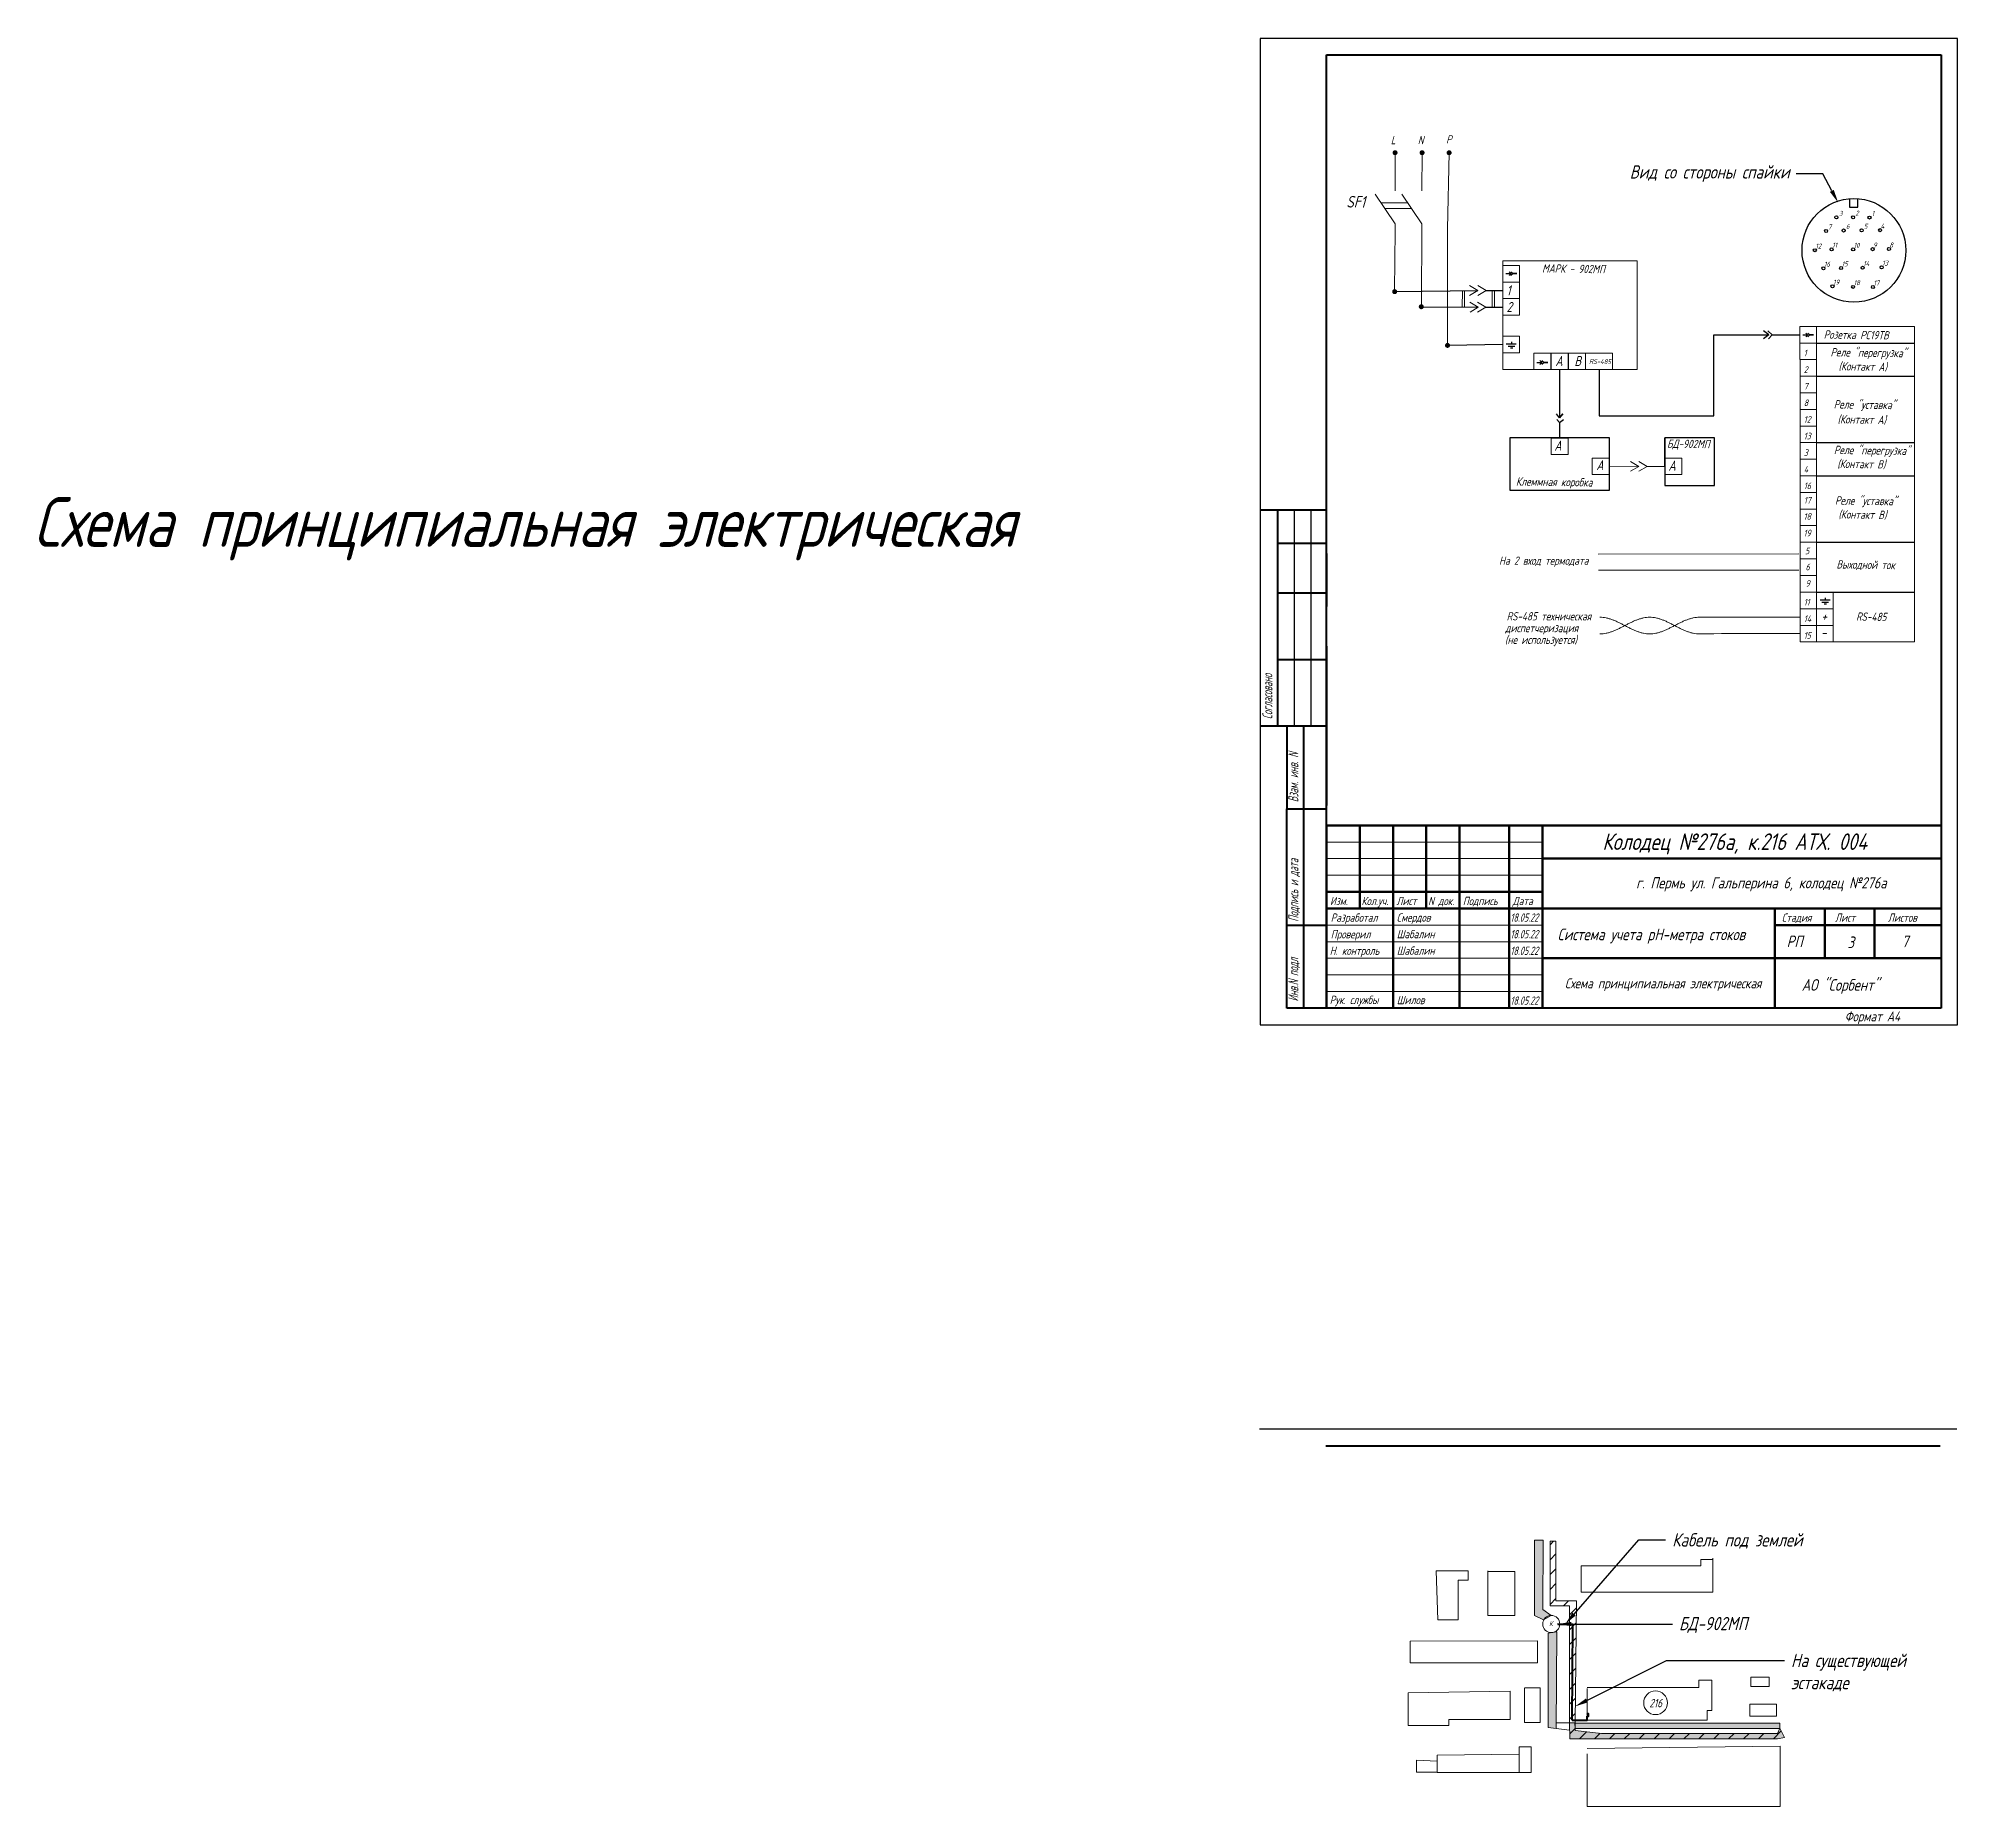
# Model space of a CAD drawing. Header units: millimetres. Extents: x 3980 to 4600, y -5280 to -3332.
# Drawn here: x 3993 to 4571, y -4580 to -4047 of the extents above; entities that cross this region are included whole.
import ezdxf
from ezdxf import colors
from ezdxf.entities.mleader import LeaderData, LeaderLine
from ezdxf.math import Vec2, Vec3

# ---------------------------------------------------------------- set-up
doc = ezdxf.new("R2010")
doc.units = ezdxf.units.MM
for name, color, linetype, lineweight in [('MAIN', 7, 'Continuous', 50), ('Основная', 7, 'Continuous', 60), ('Тонкая', 7, 'Continuous', 20)]:
    doc.layers.add(name, color=color, linetype=linetype, lineweight=lineweight)
doc.layers.add('АСУТП', color=7, linetype='Continuous')
doc.styles.get("Standard").update_dxf_attribs({"font": '', "oblique": 15})
doc.styles.add('АСУТП', font='', dxfattribs={"oblique": 15})
doc.styles.add('ЕСКД', font='', dxfattribs={"oblique": 15, "height": 2.5})
doc.styles.get('Standard').set_extended_font_data('GOST type A')
doc.styles.get('АСУТП').set_extended_font_data('GOST type A')
doc.styles.get('ЕСКД').set_extended_font_data('GOST type A')

msp = doc.modelspace()

# ---------------------------------------------------------------- texts
at = {"lineweight": 40, "style": 'ЕСКД', "oblique": 15}
msp.add_text('Формат A4', height=3, dxfattribs=at).set_placement((4537.03, -4343.353))
at = {"layer": 'MAIN', "color": 7, "linetype": 'Continuous', "lineweight": 40, "style": 'ЕСКД', "oblique": 15, "width": 0.7}
for s, p in [('Согласовано', (4364.691, -4252.358)), ('Взам. инв. N', (4372.493, -4277.37)), ('Подпись и дата', (4372.54, -4313.37)), ('Инв.N подл', (4372.493, -4337.37))]:
    msp.add_text(s, height=3, rotation=90, dxfattribs=at).set_placement(p)
at = {"layer": 'АСУТП', "color": 7, "linetype": 'Continuous', "lineweight": -3, "style": 'АСУТП', "oblique": 15}
for s, height, p in [('1', 3, (4435.198, -4124.725)), ('2', 3, (4435.205, -4129.725)), ('А', 3, (4449.91, -4145.988)), ('В', 3, (4455.607, -4146.011)), ('1', 2, (4524.691, -4143.095)), ('2', 2, (4524.691, -4148.095)), ('7', 2, (4524.691, -4153.095)), ('8', 2, (4524.699, -4158.095)), ('12', 2, (4524.699, -4163.095)), ('13', 2, (4524.699, -4168.095)), ('А', 3, (4449.591, -4171.475)), ('3', 2, (4524.706, -4173.095)), ('А', 3, (4462.232, -4177.356)), ('А', 3, (4483.948, -4177.502)), ('4', 2, (4524.706, -4178.095)), ('16', 2, (4524.706, -4183.095)), ('17', 2, (4524.721, -4187.423)), ('18', 2, (4524.642, -4192.326)), ('19', 2, (4524.642, -4197.308)), ('5', 2, (4525.079, -4202.678)), ('На 2 вход термодата', 2.5, (4432.944, -4205.869)), ('6', 2, (4525.236, -4207.521)), ('9', 2, (4525.235, -4212.486)), ('11', 2, (4524.712, -4218.109)), ('диспетчеризация', 2.5, (4434.792, -4226.166)), ('RS-485 техническая ', 2.5, (4435.216, -4222.623)), ('14', 2, (4524.712, -4223.109)), ('+', 3.142, (4529.949, -4222.907)), ('(не используется)', 2.5, (4434.734, -4229.69)), ('15', 2, (4524.712, -4228.109)), ('-', 3.142, (4529.833, -4227.756))]:
    msp.add_text(s, height=height, dxfattribs=at).set_placement(p)
at = {"layer": 'АСУТП', "color": 7, "linetype": 'Continuous', "lineweight": 40, "style": 'АСУТП', "oblique": 15}
for height, p in [(15, (3991.586, -4200.471)), (3, (4452.774, -4333.395))]:
    msp.add_text('Схема принципиальная электрическая', height=height, dxfattribs=at).set_placement(p)
at = {"layer": 'АСУТП', "color": 7, "linetype": 'Continuous', "style": 'АСУТП', "oblique": 15}
for s, height, p in [('К', 1.5, (4448, -4525.454)), ('216', 2.5, (4478.2, -4549.889))]:
    msp.add_text(s, height=height, dxfattribs=at).set_placement(p)
at = {"layer": 'АСУТП', "insert": (4464.07, -4286.737), "char_height": 5, "width": 93.59633, "attachment_point": 1}
msp.add_mtext('Колодец №276а, к.216 АТХ. 004\\P', dxfattribs=at)
at = {"layer": 'Тонкая', "color": 0, "lineweight": 5, "style": 'АСУТП', "oblique": 15}
for s, height, p in [('L', 2.5, (4400.328, -4079.208)), ('N', 2.5, (4408.469, -4079.208)), ('P', 2.5, (4416.985, -4078.99)), ('SF1', 3.5, (4386.952, -4098.277)), ('7', 1.5, (4532.007, -4104.845)), ('3', 1.5, (4535.32, -4100.776)), ('6', 1.5, (4537.406, -4104.701)), ('2', 1.5, (4540.249, -4100.719)), ('5', 1.5, (4542.806, -4104.653)), ('1', 1.5, (4545.147, -4100.806)), ('4', 1.5, (4547.851, -4104.605)), ('12', 1.5, (4528.219, -4110.617)), ('11', 1.5, (4533.253, -4110.371)), ('10', 1.5, (4539.741, -4110.393)), ('9', 1.5, (4545.599, -4110.328)), ('8', 1.5, (4550.513, -4110.296)), ('16', 1.5, (4530.809, -4116.064)), ('15', 1.5, (4536.133, -4115.986)), ('14', 1.5, (4542.613, -4115.909)), ('13', 1.5, (4548.321, -4115.755)), ('МАРК - 902МП', 2.5, (4445.885, -4117.853)), ('19', 1.5, (4533.537, -4121.478)), ('18', 1.5, (4539.731, -4121.657)), ('17', 1.5, (4545.693, -4121.713)), ('Розетка РС19ТВ', 2.5, (4530.711, -4137.757)), ('Реле "перегрузка"', 2.5, (4532.746, -4143.091)), ('RS-485', 1.5, (4460.039, -4145.355)), ('(Контакт А)', 2.5, (4535.161, -4147.315)), ('Реле "уставка"', 2.5, (4533.719, -4158.775)), ('(Контакт А)', 2.5, (4534.874, -4163.275)), ('БД-902МП', 2.5, (4483.522, -4170.623)), ('Реле "перегрузка"', 2.5, (4533.774, -4172.5)), ('(Контакт B)', 2.5, (4534.785, -4176.685)), ('Клеммная коробка', 2.5, (4438.028, -4181.999)), ('Реле "уставка"', 2.5, (4534.097, -4187.724)), ('(Контакт B)', 2.5, (4535.108, -4191.909)), ('Выходной ток', 2.5, (4534.533, -4206.976)), ('RS-485', 2.5, (4540.448, -4222.687))]:
    msp.add_text(s, height=height, rotation=359.230995, dxfattribs=at).set_placement(p)
at = {"layer": 'Тонкая', "style": 'ЕСКД', "oblique": 15}
for s, height, p in [('г. Пермь ул. Гальперина 6, колодец №276а', 3.36192, (4474.225, -4303.296)), ('Изм.', 2.5, (4382.03, -4308.353)), ('Разработал', 2.5, (4382.255, -4313.353)), ('Кол.уч.', 2.5, (4391.507, -4308.353)), ('Лист', 2.5, (4402.03, -4308.353)), ('Смердов', 2.5, (4402.135, -4313.326)), ('N док.', 2.5, (4411.585, -4308.353)), ('Подпись', 2.5, (4422.03, -4308.353)), ('Дата', 2.5, (4437.03, -4308.353)), ('Стадия', 2.5, (4518.091, -4313.353)), ('Лист', 2.5, (4534.113, -4313.353)), ('Листов', 2.5, (4550.03, -4313.353)), ('Проверил', 2.5, (4382.255, -4318.353)), ('Шабалин', 2.5, (4402.135, -4318.326)), ('Система учета pH-метра стоков', 3.5, (4450.572, -4318.915)), ('Н. контроль', 2.5, (4381.952, -4323.326)), ('Шабалин', 2.5, (4402.135, -4323.311)), ('РП', 3.5, (4519.544, -4321.02)), ('3', 3.5, (4537.854, -4321.296)), ('7', 3.5, (4554.186, -4321.02)), ('АО "Сорбент"', 3.5, (4524.068, -4334.121)), ('Рук. службы', 2.5, (4381.952, -4338.121)), ('Шилов', 2.5, (4402.135, -4338.175))]:
    msp.add_text(s, height=height, dxfattribs=at).set_placement(p)
at = {"layer": 'Тонкая', "lineweight": 40, "style": 'ЕСКД', "oblique": 15, "width": 0.9}
for p in [(4436.36, -4313.343), (4436.36, -4318.343), (4436.36, -4323.343), (4436.36, -4338.343)]:
    msp.add_text('18.05.22', height=2.5, dxfattribs=at).set_placement(p)

# ---------------------------------------------------------------- hatches: boundary and pattern name
at = {"lineweight": 5}
h = msp.add_hatch(color=256, dxfattribs=at)
h.set_gradient(color1=(147, 149, 152), color2=(147, 149, 152), tint=1)
h.paths.add_polyline_path([(4446.399, -4523.566), (4448.544, -4522.226), (4446.688, -4520.76), (4446.143, -4520.396), (4446.143, -4499.56), (4443.553, -4499.56), (4443.553, -4522.245), (4445.265, -4523.062)])
h = msp.add_hatch(color=256, dxfattribs=at)
h.set_gradient(color1=(147, 149, 152), color2=(147, 149, 152), tint=1)
h.paths.add_polyline_path([(4450.132, -4556.292), (4450.31, -4527.16), (4447.719, -4527.582), (4447.719, -4555.982)])
h = msp.add_hatch(color=256, dxfattribs=at)
h.set_gradient(color1=(147, 149, 152), color2=(199, 200, 202))
h.paths.add_polyline_path([(4454.254, -4559.412), (4516.817, -4559.412), (4518.916, -4559.006), (4517.534, -4556.21), (4516.795, -4557.772), (4463.84, -4557.772), (4455.818, -4556.894), (4455.818, -4554.529), (4454.198, -4554.529), (4454.198, -4556.814)])
h = msp.add_hatch(color=256, dxfattribs=at)
h.set_gradient(color1=(147, 149, 152), color2=(199, 200, 202), tint=1)
h.paths.add_polyline_path([(4517.458, -4556.238), (4517.458, -4554.628), (4455.818, -4554.628), (4455.818, -4556.238)])
at = {"layer": 'АСУТП', "true_color": 0xbfbfbf}
h = msp.add_hatch(dxfattribs=at)
h.set_pattern_fill('ANSI31', color=9)
h.set_pattern_definition([(45, (-61.818, 23.0746), (-2.245064, 2.245064), [])])
h.paths.add_polyline_path([(4517.547, -4556.238), (4517.52, -4556.238), (4516.795, -4557.772), (4463.84, -4557.772), (4455.818, -4556.894), (4455.818, -4556.238), (4455.807, -4554.529), (4454.198, -4554.529), (4454.198, -4556.814), (4454.254, -4559.412), (4516.817, -4559.412), (4518.916, -4559.006)])
h.paths.add_polyline_path([(4456.29, -4517.861), (4450.062, -4517.861), (4450.062, -4499.918), (4448.288, -4499.918), (4448.288, -4519.319), (4454.149, -4519.319), (4454.149, -4554.529), (4455.818, -4554.529)])

# ---------------------------------------------------------------- linework, layer by layer
at = {"lineweight": -3}
for p, q in [((4571.03, -4047.353), (4361.03, -4047.353)), ((4361.03, -4047.353), (4361.03, -4344.353)), ((4571.03, -4344.353), (4571.03, -4047.353)), ((4361.03, -4344.353), (4571.03, -4344.353)), ((4570.816, -4466.15), (4360.816, -4466.15))]:
    msp.add_line(p, q, dxfattribs=at)
at = {"lineweight": 40}
for p, q in [((4381.03, -4339.353), (4381.03, -4052.353)), ((4381.03, -4052.353), (4566.03, -4052.353)), ((4381.016, -4202.441), (4381.016, -4218.441)), ((4566.03, -4339.353), (4369.016, -4339.353)), ((4380.816, -4471.15), (4565.816, -4471.15))]:
    msp.add_line(p, q, dxfattribs=at)
at = {"color": 7, "lineweight": 40}
for p, q in [((4566.03, -4052.353), (4566.03, -4339.353)), ((4381.03, -4230.378), (4381.03, -4278.378))]:
    msp.add_line(p, q, dxfattribs=at)
at = {"lineweight": 5}
for p, q in [((4401.628, -4081.783), (4401.628, -4091.227)), ((4397.377, -4096.89), (4405.443, -4096.89)), ((4398.522, -4098.622), (4406.597, -4098.622)), ((4409.56, -4128.532), (4409.667, -4103.227)), ((4401.628, -4105.227), (4401.507, -4123.243)), ((4477.521, -4176.238), (4482.814, -4176.316)), ((4462.77, -4202.649), (4523.24, -4202.519)), ((4462.909, -4207.52), (4523.24, -4207.519)), ((4501.265, -4221.672), (4493.308, -4221.672)), ((4499.053, -4221.649), (4523.585, -4221.596)), ((4499.896, -4226.597), (4523.585, -4226.596))]:
    msp.add_line(p, q, dxfattribs=at)
at = {"color": 0, "lineweight": 5}
for p, q in [((4421.928, -4123.254), (4421.861, -4128.411)), ((4422.57, -4123.254), (4422.503, -4128.397)), ((4430.889, -4123.207), (4430.889, -4128.392)), ((4431.535, -4123.21), (4431.526, -4128.398)), ((4474.939, -4176.2), (4466.198, -4176.278)), ((4475.003, -4176.238), (4472.484, -4174.729)), ((4475.003, -4176.238), (4472.524, -4177.714)), ((4477.521, -4176.238), (4475.003, -4174.729)), ((4477.521, -4176.238), (4475.043, -4177.714))]:
    msp.add_line(p, q, dxfattribs=at)
for p, q in [((4435.112, -4139.361), (4438.112, -4139.361)), ((4435.723, -4139.988), (4437.663, -4139.988)), ((4436.362, -4140.486), (4437.112, -4140.486)), ((4437.112, -4140.486), (4437.112, -4140.486)), ((4529.661, -4216.447), (4532.661, -4216.447)), ((4530.163, -4217.075), (4532.103, -4217.075)), ((4530.803, -4217.572), (4531.553, -4217.572)), ((4531.553, -4217.572), (4531.553, -4217.572))]:
    msp.add_line(p, q)
at = {"linetype": 'Continuous'}
for p, q in [((4436.72, -4138.702), (4436.72, -4139.361)), ((4531.161, -4215.788), (4531.161, -4216.447))]:
    msp.add_line(p, q, dxfattribs=at)
at = {"lineweight": 5}
for points in [[(4434.07, -4114.364), (4434.07, -4147.077), (4474.523, -4147.077), (4474.516, -4114.364), (4434.07, -4114.364)], [(4434.07, -4115.777), (4434.07, -4120.712), (4439.071, -4120.712), (4439.07, -4115.777), (4434.07, -4115.777)], [(4434.07, -4120.712), (4434.07, -4125.712), (4439.07, -4125.712), (4439.07, -4120.712), (4434.07, -4120.712)], [(4434.078, -4125.712), (4434.078, -4130.712), (4439.078, -4130.712), (4439.078, -4125.712), (4434.078, -4125.712)], [(4434.095, -4136.993), (4434.095, -4141.993), (4439.095, -4141.993), (4439.095, -4136.993), (4434.095, -4136.993)], [(4523.556, -4139.082), (4523.556, -4134.082), (4558.029, -4134.082), (4558.029, -4229.096), (4523.578, -4229.096), (4523.578, -4184.082)], [(4523.564, -4134.082), (4523.564, -4139.082), (4528.564, -4139.082), (4528.564, -4134.082), (4523.564, -4134.082)], [(4443.432, -4142.142), (4443.432, -4147.077), (4448.568, -4147.077), (4448.567, -4142.142), (4443.432, -4142.142)], [(4448.616, -4142.142), (4448.616, -4147.077), (4453.752, -4147.077), (4453.751, -4142.142), (4448.616, -4142.142)], [(4453.816, -4142.142), (4453.816, -4147.077), (4458.954, -4147.077), (4458.952, -4142.142), (4453.816, -4142.142)], [(4458.952, -4142.142), (4458.952, -4147.077), (4467.131, -4147.077), (4467.131, -4142.142), (4458.952, -4142.142)], [(4523.564, -4139.082), (4523.564, -4144.082), (4528.564, -4144.082), (4528.564, -4139.082), (4523.564, -4139.082)], [(4523.571, -4144.082), (4523.571, -4149.082), (4528.571, -4149.082), (4528.571, -4144.082), (4523.571, -4144.082)], [(4523.571, -4149.082), (4523.571, -4154.082), (4528.571, -4154.082), (4528.571, -4149.082), (4523.571, -4149.082)], [(4523.571, -4154.082), (4523.571, -4159.082), (4528.571, -4159.082), (4528.571, -4154.082), (4523.571, -4154.082)], [(4523.571, -4159.082), (4523.571, -4164.082), (4528.571, -4164.082), (4528.571, -4159.082), (4523.571, -4159.082)], [(4523.578, -4164.082), (4523.578, -4169.082), (4528.578, -4169.082), (4528.578, -4164.082), (4523.578, -4164.082)], [(4448.595, -4167.685), (4448.595, -4172.621), (4453.731, -4172.621), (4453.73, -4167.685), (4448.595, -4167.685)], [(4523.578, -4169.082), (4523.578, -4174.082), (4528.578, -4174.082), (4528.578, -4169.082), (4523.578, -4169.082)], [(4461.003, -4173.718), (4461.003, -4178.654), (4466.14, -4178.654), (4466.139, -4173.718), (4461.003, -4173.718)], [(4482.862, -4173.721), (4482.862, -4178.656), (4487.999, -4178.656), (4487.998, -4173.721), (4482.862, -4173.721)], [(4523.578, -4174.082), (4523.578, -4179.082), (4528.578, -4179.082), (4528.578, -4174.082), (4523.578, -4174.082)], [(4523.578, -4179.082), (4523.578, -4184.082), (4528.578, -4184.082), (4528.578, -4179.082), (4523.578, -4179.082)], [(4523.578, -4184.082), (4523.578, -4189.082), (4528.578, -4189.082), (4528.578, -4184.082), (4523.578, -4184.082)], [(4523.578, -4189.082), (4523.578, -4194.082), (4528.578, -4194.082), (4528.578, -4189.082), (4523.578, -4189.082)], [(4523.578, -4194.082), (4523.578, -4199.082), (4528.578, -4199.082), (4528.578, -4194.082), (4523.578, -4194.082)], [(4523.583, -4199.089), (4523.583, -4204.089), (4528.583, -4204.089), (4528.583, -4199.089), (4523.583, -4199.089)], [(4523.583, -4204.089), (4523.583, -4209.089), (4528.583, -4209.089), (4528.583, -4204.089), (4523.583, -4204.089)], [(4523.583, -4209.089), (4523.583, -4214.089), (4528.583, -4214.089), (4528.583, -4209.089), (4523.583, -4209.089)], [(4523.585, -4214.096), (4523.585, -4219.096), (4528.585, -4219.096), (4528.585, -4214.096), (4523.585, -4214.096)], [(4528.585, -4214.096), (4528.585, -4219.096), (4533.585, -4219.096), (4533.585, -4214.096), (4528.585, -4214.096)], [(4523.585, -4219.096), (4523.585, -4224.096), (4528.585, -4224.096), (4528.585, -4219.096), (4523.585, -4219.096)], [(4523.585, -4224.096), (4523.585, -4229.096), (4528.585, -4229.096), (4528.585, -4224.096), (4523.585, -4224.096)], [(4528.585, -4219.096), (4528.585, -4224.096), (4533.585, -4224.096), (4533.585, -4219.096), (4528.585, -4219.096)], [(4528.585, -4224.096), (4528.585, -4229.096), (4533.585, -4229.096), (4533.585, -4224.096), (4528.585, -4224.096)], [(4448.657, -4522.24), (4446.364, -4523.593), (4443.594, -4522.255), (4443.594, -4499.569), (4446.185, -4499.569), (4446.092, -4520.406), (4448.657, -4522.24), (4448.657, -4522.24), (4448.657, -4522.24)], [(4454.149, -4554.529), (4454.149, -4519.319), (4448.288, -4519.319), (4448.288, -4499.918), (4450.062, -4499.918), (4450.062, -4517.861), (4456.29, -4517.861), (4455.818, -4554.529), (4454.149, -4554.529)], [(4497.337, -4505.019), (4497.337, -4515.228), (4457.69, -4515.228), (4457.69, -4507.304), (4493.753, -4507.304), (4493.753, -4505.4), (4497.337, -4505.4)], [(4414.042, -4508.778), (4423.63, -4508.778), (4423.63, -4511.567), (4420.596, -4511.567), (4420.596, -4523.574), (4414.528, -4523.574), (4414.042, -4508.778)], [(4429.602, -4508.82), (4429.602, -4522.263), (4437.659, -4522.263), (4437.659, -4508.972), (4429.602, -4508.972)], [(4406.154, -4530.001), (4406.154, -4536.55), (4444.505, -4536.55), (4444.505, -4529.88), (4406.154, -4530.001)], [(4447.719, -4555.982), (4447.719, -4555.982), (4447.719, -4555.982), (4447.719, -4527.582), (4450.31, -4527.16), (4450.132, -4556.292), (4450.132, -4556.292), (4450.132, -4556.292), (4447.719, -4555.982)], [(4459.439, -4544.273), (4459.439, -4553.802), (4495.575, -4553.802), (4495.575, -4550.893), (4496.981, -4550.893), (4496.981, -4541.766), (4493.066, -4541.766), (4493.066, -4543.972), (4459.439, -4543.972)], [(4508.793, -4540.827), (4508.793, -4543.654), (4514.262, -4543.654), (4514.262, -4540.827), (4508.793, -4540.827)], [(4405.605, -4545.564), (4405.605, -4555.353), (4417.826, -4555.353), (4417.826, -4553.608), (4436.254, -4553.608), (4436.254, -4545.08), (4405.605, -4545.564)], [(4440.618, -4544.11), (4440.618, -4554.48), (4445.371, -4554.48), (4445.371, -4544.013), (4440.618, -4544.013)], [(4508.479, -4548.931), (4508.479, -4552.574), (4516.462, -4552.574), (4516.462, -4548.994), (4508.479, -4548.931)], [(4454.149, -4554.529), (4450.132, -4554.529), (4450.132, -4556.292), (4454.198, -4556.814), (4454.198, -4554.529)], [(4454.149, -4554.529), (4455.818, -4554.529), (4455.818, -4556.894), (4463.84, -4557.772), (4516.795, -4557.772), (4517.534, -4556.21), (4517.534, -4556.21), (4517.534, -4556.21), (4517.534, -4556.21), (4517.534, -4556.21), (4517.534, -4556.21), (4517.534, -4556.21), (4518.916, -4559.006), (4518.916, -4559.006), (4518.916, -4559.006), (4518.916, -4559.006), (4518.916, -4559.006), (4516.817, -4559.412), (4454.254, -4559.412), (4454.149, -4554.529)], [(4455.808, -4554.628), (4517.19, -4554.628), (4517.458, -4554.628), (4517.458, -4556.238), (4455.818, -4556.238), (4455.808, -4554.628)], [(4439.003, -4564.002), (4439.003, -4569.481), (4414.266, -4569.481), (4414.266, -4564.306), (4439.003, -4564.002)], [(4439.003, -4564.002), (4439.003, -4561.81), (4442.659, -4561.81), (4442.659, -4569.481), (4439.003, -4569.481)], [(4459.429, -4563.873), (4459.429, -4579.802), (4517.562, -4579.802), (4517.562, -4561.644), (4459.429, -4562.267)], [(4408.112, -4565.828), (4408.112, -4569.42), (4414.266, -4569.42), (4414.266, -4566.072), (4408.112, -4565.828)]]:
    msp.add_lwpolyline(points, dxfattribs=at)
at = {"lineweight": 40}
for points in [[(4450.688, -4524.827), (4450.688, -4524.827), (4455.127, -4524.827), (4455.127, -4524.827)], [(4454.937, -4553.802), (4454.937, -4553.802), (4455.127, -4524.827), (4455.127, -4524.827)], [(4454.937, -4553.802), (4454.937, -4553.802), (4459.481, -4553.792), (4459.481, -4553.792)], [(4459.715, -4551.877), (4459.715, -4551.877), (4459.439, -4551.885), (4459.439, -4551.885)], [(4459.721, -4552.566), (4459.721, -4552.566), (4459.439, -4552.571), (4459.439, -4552.571)], [(4459.481, -4553.792), (4459.481, -4553.792), (4459.475, -4552.57), (4459.475, -4552.57)], [(4459.721, -4552.566), (4459.865, -4552.566), (4459.86, -4551.877), (4459.715, -4551.877)]]:
    msp.add_lwpolyline(points, dxfattribs=at)
at = {"lineweight": 5}
for centre, radius in [((4448.657, -4524.818), 2.578), ((4480.071, -4548.537), 3.562)]:
    msp.add_circle(centre, radius, dxfattribs=at)
at = {"layer": 'MAIN', "color": 7, "linetype": 'Continuous', "lineweight": 5}
for p, q in [((4409.769, -4081.783), (4409.667, -4093.227)), ((4401.628, -4091.227), (4401.628, -4093.227)), ((4401.628, -4103.227), (4395.628, -4094.227)), ((4409.667, -4103.227), (4403.667, -4094.227)), ((4401.628, -4103.227), (4401.628, -4104.494)), ((4409.667, -4103.227), (4409.667, -4104.494)), ((4401.628, -4105.227), (4401.628, -4104.227)), ((4409.667, -4105.227), (4409.667, -4104.227))]:
    msp.add_line(p, q, dxfattribs=at)
at = {"layer": 'MAIN', "linetype": 'Continuous', "lineweight": 40}
for p, q in [((4361.016, -4189.358), (4381.016, -4189.358)), ((4366.215, -4189.358), (4366.215, -4254.358)), ((4366.215, -4199.358), (4381.016, -4199.358)), ((4366.215, -4214.358), (4381.016, -4214.358)), ((4366.215, -4234.358), (4381.016, -4234.358)), ((4361.016, -4254.358), (4381.016, -4254.358))]:
    msp.add_line(p, q, dxfattribs=at)
at = {"layer": 'MAIN', "linetype": 'Continuous', "lineweight": -3}
for p, q in [((4371.215, -4189.358), (4371.215, -4254.358)), ((4376.215, -4189.358), (4376.215, -4254.358))]:
    msp.add_line(p, q, dxfattribs=at)
at = {"layer": 'MAIN', "color": 7, "linetype": 'Continuous', "lineweight": 40}
for p, q in [((4369.016, -4254.37), (4369.016, -4279.37)), ((4374.016, -4254.37), (4374.016, -4339.37)), ((4369.016, -4339.37), (4369.016, -4279.37)), ((4369.016, -4279.37), (4381.016, -4279.37)), ((4381.016, -4338.37), (4381.016, -4308.37)), ((4369.016, -4314.37), (4381.016, -4314.37))]:
    msp.add_line(p, q, dxfattribs=at)
at = {"layer": 'АСУТП'}
for p, q in [((4538.477, -4095.653), (4538.477, -4098.153)), ((4540.977, -4098.153), (4540.977, -4095.653)), ((4538.477, -4098.153), (4540.977, -4098.153)), ((4435.008, -4118.155), (4436.513, -4118.155)), ((4436.513, -4118.155), (4435.941, -4117.613)), ((4435.941, -4117.613), (4436.513, -4118.155)), ((4436.513, -4118.155), (4435.941, -4118.758)), ((4436.526, -4117.613), (4437.205, -4118.155)), ((4437.205, -4118.155), (4436.526, -4118.758)), ((4437.205, -4118.155), (4438.318, -4118.155)), ((4438.318, -4118.155), (4437.205, -4118.155)), ((4401.508, -4123.618), (4426.512, -4123.257)), ((4429.031, -4123.257), (4434.07, -4123.257)), ((4409.519, -4128.16), (4426.684, -4128.298)), ((4428.962, -4128.298), (4434.07, -4128.298)), ((4524.37, -4136.65), (4525.875, -4136.65)), ((4525.875, -4136.65), (4525.303, -4136.108)), ((4525.303, -4136.108), (4525.875, -4136.65)), ((4525.875, -4136.65), (4525.303, -4137.253)), ((4525.888, -4136.108), (4526.567, -4136.65)), ((4526.567, -4136.65), (4525.888, -4137.253)), ((4526.567, -4136.65), (4527.68, -4136.65)), ((4527.68, -4136.65), (4526.567, -4136.65)), ((4434.095, -4139.493), (4417.798, -4139.801)), ((4528.564, -4139.082), (4558.029, -4139.082)), ((4444.331, -4144.93), (4445.836, -4144.93)), ((4445.836, -4144.93), (4445.264, -4144.389)), ((4445.264, -4144.389), (4445.836, -4144.93)), ((4445.836, -4144.93), (4445.264, -4145.534)), ((4445.849, -4144.389), (4446.528, -4144.93)), ((4446.528, -4144.93), (4445.849, -4145.534)), ((4446.528, -4144.93), (4447.641, -4144.93)), ((4447.641, -4144.93), (4446.528, -4144.93)), ((4451.184, -4147.077), (4451.184, -4161.639)), ((4528.571, -4149.082), (4558.029, -4149.082)), ((4451.184, -4161.639), (4450.205, -4160.454)), ((4451.184, -4161.639), (4452.104, -4160.454)), ((4452.104, -4160.454), (4451.184, -4161.639)), ((4451.184, -4163.066), (4450.308, -4162.073)), ((4451.184, -4163.066), (4452.309, -4162.073)), ((4451.184, -4163.066), (4451.184, -4167.652)), ((4451.184, -4167.652), (4436.189, -4167.652)), ((4436.189, -4167.652), (4436.189, -4183.429)), ((4466.184, -4167.652), (4451.184, -4167.652)), ((4466.21, -4183.429), (4466.184, -4167.652)), ((4482.814, -4176.316), (4482.814, -4167.652)), ((4482.814, -4167.652), (4482.814, -4182.015)), ((4497.814, -4167.652), (4482.814, -4167.652)), ((4497.814, -4182.015), (4497.814, -4167.652)), ((4528.578, -4169.082), (4558.029, -4169.082)), ((4436.189, -4183.429), (4466.21, -4183.429)), ((4482.814, -4182.015), (4497.814, -4182.015)), ((4528.578, -4179.082), (4558.029, -4179.082)), ((4528.583, -4199.089), (4558.029, -4199.089)), ((4528.522, -4214.074), (4557.972, -4214.074))]:
    msp.add_line(p, q, dxfattribs=at)
for points in [[(4463.042, -4147.077), (4463.042, -4161.029), (4497.626, -4161.029), (4497.626, -4136.582), (4514.187, -4136.582), (4512.61, -4137.859), (4512.61, -4137.859)], [(4514.187, -4136.582), (4512.61, -4135.376)], [(4515.195, -4136.61), (4513.837, -4135.376)], [(4515.195, -4136.61), (4514.061, -4137.859)], [(4515.195, -4136.61), (4523.556, -4136.582)]]:
    msp.add_lwpolyline(points, dxfattribs=at)
for centre, radius in [((4539.794, -4111.186), 15.621), ((4534.527, -4101.255), 0.458), ((4539.558, -4101.218), 0.458), ((4544.491, -4101.305), 0.458), ((4531.427, -4105.344), 0.458), ((4536.704, -4105.2), 0.458), ((4542.125, -4105.152), 0.458), ((4547.69, -4105.104), 0.458), ((4528.039, -4111.137), 0.458), ((4533.073, -4110.892), 0.458), ((4539.58, -4110.892), 0.458), ((4545.438, -4110.827), 0.458), ((4550.352, -4110.794), 0.458), ((4530.629, -4116.584), 0.458), ((4535.952, -4116.507), 0.458), ((4542.432, -4116.43), 0.458), ((4548.141, -4116.276), 0.458), ((4533.357, -4121.999), 0.458), ((4539.551, -4122.178), 0.458), ((4545.512, -4122.233), 0.458)]:
    msp.add_circle(centre, radius, dxfattribs=at)
at = {"layer": 'Основная'}
for p, q in [((4381.03, -4339.353), (4381.03, -4284.353)), ((4381.03, -4284.353), (4566.03, -4284.353)), ((4391.03, -4309.353), (4391.03, -4284.353)), ((4401.03, -4339.353), (4401.03, -4284.353)), ((4411.03, -4309.353), (4411.03, -4284.353)), ((4421.03, -4339.353), (4421.03, -4284.353)), ((4436.03, -4339.353), (4436.03, -4284.353)), ((4446.03, -4339.353), (4446.03, -4284.353)), ((4446.03, -4294.353), (4566.03, -4294.353)), ((4381.03, -4304.353), (4446.03, -4304.353)), ((4381.03, -4309.353), (4566.03, -4309.353)), ((4516.03, -4309.353), (4516.03, -4339.353)), ((4531.03, -4309.353), (4531.03, -4324.353)), ((4546.03, -4309.353), (4546.03, -4324.353)), ((4516.03, -4314.353), (4566.03, -4314.353)), ((4446.03, -4324.353), (4516.03, -4324.353)), ((4516.03, -4324.353), (4566.03, -4324.353))]:
    msp.add_line(p, q, dxfattribs=at)
at = {"layer": 'Тонкая'}
for p, q in [((4571.03, -4047.353), (4571.03, -4344.353)), ((4381.03, -4289.353), (4446.03, -4289.353)), ((4381.03, -4294.353), (4446.03, -4294.353)), ((4381.03, -4299.353), (4446.03, -4299.353)), ((4381.03, -4314.353), (4446.03, -4314.353)), ((4381.03, -4319.353), (4446.03, -4319.353)), ((4381.03, -4324.353), (4446.03, -4324.353)), ((4381.03, -4329.353), (4446.03, -4329.353)), ((4381.03, -4334.353), (4446.03, -4334.353))]:
    msp.add_line(p, q, dxfattribs=at)
at = {"layer": 'Тонкая', "color": 0, "lineweight": 5}
for p, q in [((4417.462, -4104.704), (4417.911, -4081.783)), ((4417.428, -4139.421), (4417.462, -4104.704)), ((4426.512, -4123.257), (4423.994, -4121.748)), ((4426.512, -4123.257), (4424.034, -4124.732)), ((4429.031, -4123.257), (4426.512, -4121.748)), ((4429.031, -4123.257), (4426.552, -4124.732)), ((4426.684, -4128.298), (4424.165, -4126.789)), ((4426.684, -4128.298), (4424.205, -4129.773)), ((4428.962, -4128.298), (4426.444, -4126.788)), ((4428.962, -4128.298), (4426.484, -4129.773))]:
    msp.add_line(p, q, dxfattribs=at)
at = {"layer": 'Тонкая', "color": 0, "lineweight": 5, "const_width": 0.75}
for points in [[(4402.002, -4081.788, -1), (4401.253, -4081.778, -1)], [(4410.144, -4081.788, -1), (4409.394, -4081.778, -1)], [(4418.286, -4081.788, -1), (4417.536, -4081.778, -1)], [(4401.883, -4123.623, -1), (4401.133, -4123.613, -1)], [(4409.894, -4128.165, -1), (4409.144, -4128.155, -1)], [(4417.798, -4139.801, -1), (4417.048, -4139.791, -1)]]:
    msp.add_lwpolyline(points, format="xyb", close=True, dxfattribs=at)
at = {"layer": 'Тонкая', "color": 0, "lineweight": 5}
for points in [[(4470.814, -4224.171), (4470.502, -4224.008), (4469.881, -4223.682), (4468.947, -4223.212), (4468.012, -4222.778), (4467.076, -4222.397), (4466.139, -4222.083), (4465.199, -4221.849), (4464.258, -4221.704), (4463.629, -4221.672), (4463.316, -4221.672)], [(4470.814, -4224.171), (4470.502, -4224.334), (4469.881, -4224.66), (4468.947, -4225.13), (4468.012, -4225.564), (4467.076, -4225.946), (4466.139, -4226.259), (4465.199, -4226.493), (4464.258, -4226.638), (4463.629, -4226.67), (4463.316, -4226.672)], [(4470.814, -4224.171), (4471.126, -4224.008), (4471.747, -4223.682), (4472.681, -4223.212), (4473.616, -4222.778), (4474.552, -4222.397), (4475.489, -4222.083), (4476.429, -4221.849), (4477.37, -4221.704), (4477.999, -4221.672), (4478.312, -4221.672)], [(4470.814, -4224.171), (4471.126, -4224.334), (4471.747, -4224.66), (4472.681, -4225.13), (4473.616, -4225.564), (4474.552, -4225.946), (4475.489, -4226.259), (4476.429, -4226.493), (4477.37, -4226.638), (4477.999, -4226.67), (4478.312, -4226.67)], [(4485.81, -4224.171), (4485.498, -4224.008), (4484.876, -4223.682), (4483.943, -4223.212), (4483.008, -4222.778), (4482.072, -4222.397), (4481.134, -4222.083), (4480.195, -4221.849), (4479.254, -4221.704), (4478.625, -4221.672), (4478.312, -4221.672)], [(4485.81, -4224.171), (4485.498, -4224.334), (4484.876, -4224.66), (4483.943, -4225.13), (4483.008, -4225.564), (4482.072, -4225.946), (4481.134, -4226.259), (4480.195, -4226.493), (4479.254, -4226.638), (4478.625, -4226.67), (4478.312, -4226.67)], [(4485.81, -4224.171), (4486.122, -4224.008), (4486.743, -4223.682), (4487.677, -4223.212), (4488.612, -4222.778), (4489.548, -4222.397), (4490.485, -4222.083), (4491.425, -4221.849), (4492.366, -4221.704), (4492.995, -4221.672), (4493.308, -4221.672)], [(4485.81, -4224.171), (4486.122, -4224.334), (4486.743, -4224.66), (4487.677, -4225.13), (4488.612, -4225.564), (4489.548, -4225.946), (4490.485, -4226.259), (4491.425, -4226.493), (4492.366, -4226.638), (4492.995, -4226.67), (4499.896, -4226.597)]]:
    msp.add_open_spline(points, degree=3, knots=[159.7749095, 159.7749095, 159.7749095, 159.7749095, 180.9104976, 201.8757173, 222.522439, 242.7454658, 262.4996498, 281.810566, 300.7752215, 319.5498191, 319.5498191, 319.5498191, 319.5498191], dxfattribs=at)

msp.set_redraw_order([(e.dxf.handle, doc.entitydb.next_handle()) for e in msp.query("TEXT MTEXT ATTDEF DIMENSION ARC_DIMENSION")])  # texts and dimensions are drawn at this point

# ---------------------------------------------------------------- leaders
at = {"layer": 'АСУТП'}
ml = msp.add_multileader_mtext('Standard', dxfattribs=at)
ml.set_content('Вид со стороны спайки', color=256)
ml.set_leader_properties()
ml.build(insert=Vec2(0, 0))
ctx = ml.context
ctx.base_point, ctx.plane_origin = Vec3(4470.182, -4088.138), Vec3(4535.05, -4096.804)
ctx.text_align_type = 2
notes = []
notes.append((ctx, [(0, (1, 1, 0), (4530.431, -4088.138), (-1, 0), 8, [(0, [(4535.05, -4096.804)], 0, [])])]))
ctx.mtext.insert, ctx.mtext.alignment, ctx.mtext.flow_direction = Vec3(4520.431, -4085.567), 3, 5
ml = msp.add_multileader_mtext('Standard', dxfattribs=at)
ml.set_content('Кабель под землей', color=256)
ml.set_leader_properties()
ml.build(insert=Vec2(0, 0))
ctx = ml.context
ctx.base_point, ctx.plane_origin = Vec3(4483.084, -4499.482), Vec3(4452.908, -4524.827)
notes.append((ctx, [(0, (1, 1, 0), (4475.084, -4499.482), (1, 0), 8, [(0, [(4452.908, -4524.827)], 0, [])])]))
ctx.mtext.insert, ctx.mtext.flow_direction = Vec3(4485.084, -4497.478), 5
ml = msp.add_multileader_mtext('Standard', dxfattribs=at)
ml.set_content('БД-902МП', color=256)
ml.set_leader_properties()
ml.build(insert=Vec2(0, 0))
ctx = ml.context
ctx.base_point, ctx.plane_origin = Vec3(4485.136, -4524.827), Vec3(4450.688, -4524.827)
notes.append((ctx, [(0, (1, 1, 0), (4477.136, -4524.827), (1, 0), 8, [(0, [(4450.688, -4524.827)], 0, [])])]))
ctx.mtext.insert, ctx.mtext.flow_direction = Vec3(4487.136, -4522.686), 5
ml = msp.add_multileader_mtext('Standard', dxfattribs=at)
ml.set_content('На существующей\\Pэстакаде', color=256)
ml.set_leader_properties()
ml.build(insert=Vec2(0, 0))
ctx = ml.context
ctx.base_point, ctx.plane_origin = Vec3(4518.874, -4535.783), Vec3(4454.149, -4536.195)
notes.append((ctx, [(1, (1, 1, 0), (4483.387, -4535.783), (1, 0), 35.487, [(0, [(4455.827, -4549.626)], 0, [])])]))
ctx.mtext.insert, ctx.mtext.flow_direction = Vec3(4520.874, -4533.778), 5
for ctx, leaders in notes:
    for number, flags, end, landing, length, lines in leaders:
        leader = LeaderData()
        leader.index, (leader.has_last_leader_line, leader.has_dogleg_vector, leader.attachment_direction) = number, flags
        leader.last_leader_point, leader.dogleg_vector, leader.dogleg_length = Vec3(end), Vec3(landing), length
        for number, points, colour, breaks in lines:
            line = LeaderLine()
            line.index, line.vertices, line.color, line.breaks = number, Vec3.list(points), colors.encode_raw_color(colour), breaks
            leader.lines.append(line)
        ctx.leaders.append(leader)

doc.saveas('drawing.dxf')
